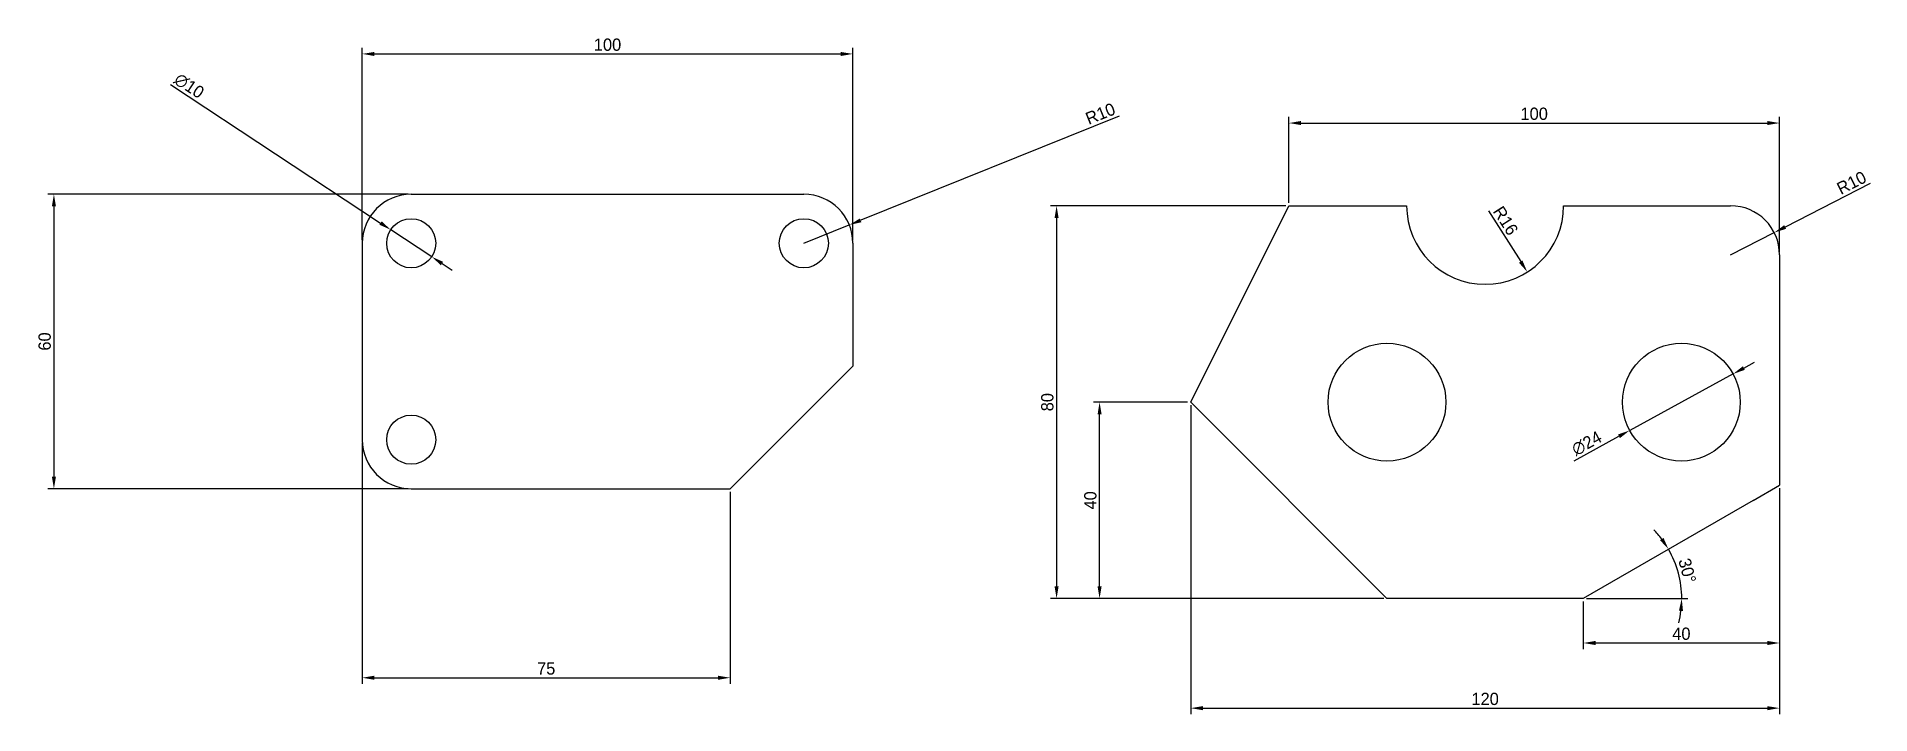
# Model space of a CAD drawing. Header units: millimetres. Extents: x 194 to 1143, y 18 to 278.
# Drawn here: x 769.6 to 1143.3, y 18.2 to 156.2 of the extents above; entities that cross this region are included whole.
import ezdxf

# ---------------------------------------------------------------- set-up
doc = ezdxf.new("R2010")
doc.units = ezdxf.units.MM
doc.dimstyles.new('ISO-25', dxfattribs={"dimtxt": 2.5, "dimasz": 2.5, "dimexe": 1.25, "dimexo": 0.625, "dimtad": 1, "dimtxsty": 'Standard', "dimcen": 2.5, "dimadec": 0, "dimazin": 0, "dimtfac": 1, "dimtmove": 0, "dimatfit": 3, "dimfxl": 1, "dimarcsym": 0})

msp = doc.modelspace()

# ---------------------------------------------------------------- blocks, each defined once
blk = doc.blocks.new('*D33')
at = {"color": 0, "lineweight": -2, "transparency": 16777216}
for p, q in [((835.91, 114.79), (835.91, 153.98)), ((935.91, 114.79), (935.91, 153.98)), ((838.41, 152.73), (933.41, 152.73))]:
    blk.add_line(p, q, dxfattribs=at)
at = {"color": 0, "transparency": 16777216}
for points in [[(838.41, 153.14), (838.41, 152.31), (835.91, 152.73)], [(933.41, 153.14), (933.41, 152.31), (935.91, 152.73)]]:
    blk.add_solid(points, dxfattribs=at)
at = {"layer": 'Defpoints', "color": 0, "transparency": 16777216}
for p in [(935.91, 152.73), (835.91, 114.16), (935.91, 114.16)]:
    blk.add_point(p, dxfattribs=at)
at = {"color": 0, "transparency": 16777216, "insert": (885.91, 154.6), "char_height": 2.5, "attachment_point": 5}
blk.add_mtext('100', dxfattribs=at)
blk = doc.blocks.new('*D34')
at = {"color": 0, "lineweight": -2, "transparency": 16777216}
for p, q in [((845.29, 124.16), (771.84, 124.16)), ((773.09, 121.66), (773.09, 66.66)), ((845.29, 64.16), (771.84, 64.16))]:
    blk.add_line(p, q, dxfattribs=at)
at = {"color": 0, "transparency": 16777216}
for points in [[(772.67, 121.66), (773.51, 121.66), (773.09, 124.16)], [(772.67, 66.66), (773.51, 66.66), (773.09, 64.16)]]:
    blk.add_solid(points, dxfattribs=at)
at = {"layer": 'Defpoints', "color": 0, "transparency": 16777216}
for p in [(845.91, 124.16), (773.09, 64.16), (845.91, 64.16)]:
    blk.add_point(p, dxfattribs=at)
at = {"color": 0, "transparency": 16777216, "insert": (771.21, 94.16), "char_height": 2.5, "attachment_point": 5, "rotation": 90}
blk.add_mtext('60', dxfattribs=at)
blk = doc.blocks.new('*D35')
at = {"color": 0, "lineweight": -2, "transparency": 16777216}
for p, q in [((835.91, 73.54), (835.91, 24.42)), ((910.91, 63.54), (910.91, 24.42)), ((838.41, 25.67), (908.41, 25.67))]:
    blk.add_line(p, q, dxfattribs=at)
at = {"color": 0, "transparency": 16777216}
for points in [[(838.41, 26.09), (838.41, 25.25), (835.91, 25.67)], [(908.41, 26.09), (908.41, 25.25), (910.91, 25.67)]]:
    blk.add_solid(points, dxfattribs=at)
at = {"layer": 'Defpoints', "color": 0, "transparency": 16777216}
for p in [(835.91, 74.16), (910.91, 64.16), (910.91, 25.67)]:
    blk.add_point(p, dxfattribs=at)
at = {"color": 0, "transparency": 16777216, "insert": (873.41, 27.55), "char_height": 2.5, "attachment_point": 5}
blk.add_mtext('75', dxfattribs=at)
blk = doc.blocks.new('*D36')
at = {"color": 0, "lineweight": -2, "transparency": 16777216}
for p, q in [((796.83, 146.48), (839.65, 118.29)), ((850.09, 111.41), (841.74, 116.91)), ((852.18, 110.04), (854.27, 108.66))]:
    blk.add_line(p, q, dxfattribs=at)
at = {"color": 0, "transparency": 16777216}
for points in [[(839.88, 118.63), (839.42, 117.94), (841.74, 116.91)], [(852.41, 110.39), (851.95, 109.69), (850.09, 111.41)]]:
    blk.add_solid(points, dxfattribs=at)
at = {"layer": 'Defpoints', "color": 0, "transparency": 16777216}
for p in [(841.74, 116.91), (850.09, 111.41)]:
    blk.add_point(p, dxfattribs=at)
at = {"color": 0, "transparency": 16777216, "insert": (800.64, 146.21), "char_height": 2.5, "attachment_point": 5, "rotation": 326.6438}
blk.add_mtext('∅10', dxfattribs=at)
blk = doc.blocks.new('*D37')
at = {"color": 0, "lineweight": -2, "transparency": 16777216}
for p, q in [((990.15, 140.05), (937.51, 118.84)), ((925.91, 114.16), (935.19, 117.9))]:
    blk.add_line(p, q, dxfattribs=at)
at = {"color": 0, "transparency": 16777216}
blk.add_solid([(937.35, 119.22), (937.66, 118.45), (935.19, 117.9)], dxfattribs=at)
at = {"layer": 'Defpoints', "color": 0, "transparency": 16777216}
for p in [(935.19, 117.9), (925.91, 114.16)]:
    blk.add_point(p, dxfattribs=at)
at = {"color": 0, "transparency": 16777216, "insert": (986.35, 140.55), "char_height": 2.5, "attachment_point": 5, "rotation": 21.9545}
blk.add_mtext('R10', dxfattribs=at)
blk = doc.blocks.new('*D38')
at = {"color": 0, "lineweight": -2, "transparency": 16777216}
for p, q in [((1024.76, 122.43), (1024.76, 139.9)), ((1027.26, 138.65), (1122.26, 138.65)), ((1124.76, 112.43), (1124.76, 139.9))]:
    blk.add_line(p, q, dxfattribs=at)
at = {"color": 0, "transparency": 16777216}
for points in [[(1027.26, 139.07), (1027.26, 138.24), (1024.76, 138.65)], [(1122.26, 139.07), (1122.26, 138.24), (1124.76, 138.65)]]:
    blk.add_solid(points, dxfattribs=at)
at = {"layer": 'Defpoints', "color": 0, "transparency": 16777216}
for p in [(1124.76, 138.65), (1024.76, 121.8), (1124.76, 111.8)]:
    blk.add_point(p, dxfattribs=at)
at = {"color": 0, "transparency": 16777216, "insert": (1074.76, 140.53), "char_height": 2.5, "attachment_point": 5}
blk.add_mtext('100', dxfattribs=at)
blk = doc.blocks.new('*D39')
at = {"color": 0, "lineweight": -2, "transparency": 16777216}
for p, q in [((1143.26, 126.33), (1125.9, 117.48)), ((1114.76, 111.8), (1123.67, 116.34))]:
    blk.add_line(p, q, dxfattribs=at)
at = {"color": 0, "transparency": 16777216}
blk.add_solid([(1125.71, 117.85), (1126.09, 117.11), (1123.67, 116.34)], dxfattribs=at)
at = {"layer": 'Defpoints', "color": 0, "transparency": 16777216}
for p in [(1123.67, 116.34), (1114.76, 111.8)]:
    blk.add_point(p, dxfattribs=at)
at = {"color": 0, "transparency": 16777216, "insert": (1139.44, 126.48), "char_height": 2.5, "attachment_point": 5, "rotation": 27.0041}
blk.add_mtext('R10', dxfattribs=at)
blk = doc.blocks.new('*D40')
at = {"color": 0, "lineweight": -2, "transparency": 16777216}
for p, q in [((1117.49, 88.75), (1119.69, 89.95)), ((1115.3, 87.55), (1094.23, 76.05)), ((1082.89, 69.87), (1092.04, 74.86))]:
    blk.add_line(p, q, dxfattribs=at)
at = {"color": 0, "transparency": 16777216}
for points in [[(1117.29, 89.12), (1117.69, 88.39), (1115.3, 87.55)], [(1091.84, 75.22), (1092.24, 74.49), (1094.23, 76.05)]]:
    blk.add_solid(points, dxfattribs=at)
at = {"layer": 'Defpoints', "color": 0, "transparency": 16777216}
for p in [(1115.3, 87.55), (1094.23, 76.05)]:
    blk.add_point(p, dxfattribs=at)
at = {"color": 0, "transparency": 16777216, "insert": (1085.47, 73.41), "char_height": 2.5, "attachment_point": 5, "rotation": 28.6286}
blk.add_mtext('∅24', dxfattribs=at)
blk = doc.blocks.new('*D41')
at = {"color": 0, "lineweight": -2, "transparency": 16777216}
for p, q in [((1004.76, 81.18), (1004.76, 18.23)), ((1124.76, 64.27), (1124.76, 18.23)), ((1007.26, 19.48), (1122.26, 19.48))]:
    blk.add_line(p, q, dxfattribs=at)
at = {"color": 0, "transparency": 16777216}
for points in [[(1007.26, 19.89), (1007.26, 19.06), (1004.76, 19.48)], [(1122.26, 19.89), (1122.26, 19.06), (1124.76, 19.48)]]:
    blk.add_solid(points, dxfattribs=at)
at = {"layer": 'Defpoints', "color": 0, "transparency": 16777216}
for p in [(1004.76, 81.8), (1124.76, 64.9), (1124.76, 19.48)]:
    blk.add_point(p, dxfattribs=at)
at = {"color": 0, "transparency": 16777216, "insert": (1064.76, 21.35), "char_height": 2.5, "attachment_point": 5}
blk.add_mtext('120', dxfattribs=at)
blk = doc.blocks.new('*D42')
at = {"color": 0, "lineweight": -2, "transparency": 16777216}
for p, q in [((1124.76, 64.27), (1124.76, 31.5)), ((1084.76, 41.18), (1084.76, 31.5)), ((1087.26, 32.75), (1122.26, 32.75))]:
    blk.add_line(p, q, dxfattribs=at)
at = {"color": 0, "transparency": 16777216}
for points in [[(1087.26, 33.17), (1087.26, 32.33), (1084.76, 32.75)], [(1122.26, 33.17), (1122.26, 32.33), (1124.76, 32.75)]]:
    blk.add_solid(points, dxfattribs=at)
at = {"layer": 'Defpoints', "color": 0, "transparency": 16777216}
for p in [(1124.76, 64.9), (1084.76, 41.8), (1124.76, 32.75)]:
    blk.add_point(p, dxfattribs=at)
at = {"color": 0, "transparency": 16777216, "insert": (1104.76, 34.62), "char_height": 2.5, "attachment_point": 5}
blk.add_mtext('40', dxfattribs=at)
blk = doc.blocks.new('*D43')
at = {"color": 0, "lineweight": -2, "transparency": 16777216}
for p, q in [((1004.14, 81.8), (984.94, 81.8)), ((986.19, 44.3), (986.19, 79.3)), ((1044.14, 41.8), (984.94, 41.8))]:
    blk.add_line(p, q, dxfattribs=at)
at = {"color": 0, "transparency": 16777216}
for points in [[(985.78, 79.3), (986.61, 79.3), (986.19, 81.8)], [(985.78, 44.3), (986.61, 44.3), (986.19, 41.8)]]:
    blk.add_solid(points, dxfattribs=at)
at = {"layer": 'Defpoints', "color": 0, "transparency": 16777216}
for p in [(986.19, 81.8), (1004.76, 81.8), (1044.76, 41.8)]:
    blk.add_point(p, dxfattribs=at)
at = {"color": 0, "transparency": 16777216, "insert": (984.32, 61.8), "char_height": 2.5, "attachment_point": 5, "rotation": 90}
blk.add_mtext('40', dxfattribs=at)
blk = doc.blocks.new('*D44')
at = {"color": 0, "lineweight": -2, "transparency": 16777216}
for p, q in [((1024.14, 121.8), (976.18, 121.8)), ((977.43, 119.3), (977.43, 44.3)), ((1044.14, 41.8), (976.18, 41.8))]:
    blk.add_line(p, q, dxfattribs=at)
at = {"color": 0, "transparency": 16777216}
for points in [[(977.01, 119.3), (977.84, 119.3), (977.43, 121.8)], [(977.01, 44.3), (977.84, 44.3), (977.43, 41.8)]]:
    blk.add_solid(points, dxfattribs=at)
at = {"layer": 'Defpoints', "color": 0, "transparency": 16777216}
for p in [(1024.76, 121.8), (977.43, 41.8), (1044.76, 41.8)]:
    blk.add_point(p, dxfattribs=at)
at = {"color": 0, "transparency": 16777216, "insert": (975.55, 81.8), "char_height": 2.5, "attachment_point": 5, "rotation": 90}
blk.add_mtext('80', dxfattribs=at)
blk = doc.blocks.new('*D45')
at = {"color": 0, "lineweight": -2, "transparency": 16777216}
blk.add_line((1065.44, 120.74), (1072.02, 110.42), dxfattribs=at)
at = {"color": 0, "transparency": 16777216}
blk.add_solid([(1072.37, 110.64), (1071.67, 110.19), (1073.36, 108.31)], dxfattribs=at)
at = {"layer": 'Defpoints', "color": 0, "transparency": 16777216}
for p in [(1064.76, 121.8), (1073.36, 108.31)]:
    blk.add_point(p, dxfattribs=at)
at = {"color": 0, "transparency": 16777216, "insert": (1068.93, 118.76), "char_height": 2.5, "attachment_point": 5, "rotation": 302.4954}
blk.add_mtext('R16', dxfattribs=at)
blk = doc.blocks.new('*D46')
at = {"color": 0, "lineweight": -2, "transparency": 16777216}
blk.add_line((1085.39, 41.8), (1106.08, 41.8), dxfattribs=at)
for start, end in [(37.1421, 44.2842), (360, 30), (345.7158, 352.8579)]:
    blk.add_arc((1084.76, 41.8), 20.07, start, end, dxfattribs=at)
at = {"color": 0, "transparency": 16777216}
for points in [[(1101.11, 54.15), (1100.41, 53.69), (1102.14, 51.84)], [(1104.26, 39.33), (1105.09, 39.28), (1104.83, 41.8)]]:
    blk.add_solid(points, dxfattribs=at)
at = {"layer": 'Defpoints', "color": 0, "transparency": 16777216}
for p in [(1119.41, 61.8), (1104.53, 45.29), (1044.76, 41.8), (1084.76, 41.8), (1084.76, 41.8)]:
    blk.add_point(p, dxfattribs=at)
at = {"color": 0, "transparency": 16777216, "insert": (1105.96, 47.48), "char_height": 2.5, "attachment_point": 5, "rotation": 285}
blk.add_mtext('30°', dxfattribs=at)

# ---------------------------------------------------------------- dimensions: what is measured, and where the dimension line sits
for base, p1, p2, picture, middle in [((935.915, 152.726), (835.915, 114.163), (935.915, 114.163), '*D33', (885.915, 154.601)), ((1124.764, 138.652), (1024.764, 121.803), (1124.764, 111.803), '*D38', (1074.764, 140.527)), ((1124.764, 19.476), (1004.764, 81.803), (1124.764, 64.897), '*D41', (1064.764, 21.351)), ((910.915, 25.671), (835.915, 74.163), (910.915, 64.163), '*D35', (873.415, 27.546)), ((1124.764, 32.749), (1084.764, 41.803), (1124.764, 64.897), '*D42', (1104.764, 34.624))]:
    dim = msp.add_linear_dim(base=base, p1=p1, p2=p2, dimstyle='ISO-25')
    dim.commit()
    dim.dimension.update_dxf_attribs({"geometry": picture, "text_midpoint": middle})
dim = msp.add_diameter_dim_2p(p1=(850.091, 111.413), p2=(841.739, 116.912), dimstyle='ISO-25')
dim.commit()
dim.dimension.update_dxf_attribs({"geometry": '*D36', "text_midpoint": (799.61, 144.645), "dimtype": 163})
for center, mpoint, picture, middle in [((925.915, 114.163), (935.19, 117.901), '*D37', (987.054, 138.808)), ((1114.764, 111.803), (1123.674, 116.344), '*D39', (1140.294, 124.814)), ((1064.764, 121.803), (1073.36, 108.309), '*D45', (1067.344, 117.754))]:
    dim = msp.add_radius_dim(center=center, mpoint=mpoint, dimstyle='ISO-25')
    dim.commit()
    dim.dimension.update_dxf_attribs({"geometry": picture, "text_midpoint": middle, "dimtype": 164})
for base, p1, p2, picture, middle in [((773.089, 64.163), (845.915, 124.163), (845.915, 64.163), '*D34', (771.214, 94.163)), ((977.428, 41.803), (1024.764, 121.803), (1044.764, 41.803), '*D44', (975.553, 81.803)), ((986.193, 81.803), (1044.764, 41.803), (1004.764, 81.803), '*D43', (984.318, 61.803))]:
    dim = msp.add_linear_dim(base=base, p1=p1, p2=p2, angle=90, dimstyle='ISO-25')
    dim.commit()
    dim.dimension.update_dxf_attribs({"geometry": picture, "text_midpoint": middle})
dim = msp.add_diameter_dim_2p(p1=(1115.297, 87.553), p2=(1094.231, 76.054), dimstyle='ISO-25')
dim.commit()
dim.dimension.update_dxf_attribs({"geometry": '*D40', "text_midpoint": (1085.47, 73.408)})
dim = msp.add_angular_dim_2l(base=(1104.528, 45.288), line1=((1084.764, 41.803), (1044.764, 41.803)), line2=((1119.405, 61.803), (1084.764, 41.803)), dimstyle='ISO-25')
dim.commit()
dim.dimension.update_dxf_attribs({"geometry": '*D46', "text_midpoint": (1105.96, 47.483)})

# ---------------------------------------------------------------- linework, layer by layer
for p, q in [((845.915, 124.163), (925.915, 124.163)), ((1004.764, 81.803), (1024.764, 121.803)), ((1024.764, 121.803), (1048.764, 121.803)), ((1080.764, 121.803), (1114.764, 121.803)), ((835.915, 114.163), (835.915, 74.163)), ((935.915, 114.163), (935.915, 89.163)), ((1124.764, 111.803), (1124.764, 64.897)), ((910.915, 64.163), (935.915, 89.163)), ((1044.764, 41.803), (1004.764, 81.803)), ((845.915, 64.163), (910.915, 64.163)), ((1119.405, 61.803), (1124.764, 64.897)), ((1119.405, 61.803), (1084.764, 41.803)), ((1084.764, 41.803), (1044.764, 41.803)), ((1084.764, 41.803), (1044.764, 41.803))]:
    msp.add_line(p, q)
for centre, radius in [((845.915, 114.163), 5), ((925.915, 114.163), 5), ((1044.764, 81.803), 12), ((1104.764, 81.803), 12), ((845.915, 74.163), 5)]:
    msp.add_circle(centre, radius)
for centre, radius, start, end in [((845.915, 114.163), 10, 90, 180), ((925.915, 114.163), 10, 0, 90), ((1064.764, 121.803), 16, 180, 0), ((1114.764, 111.803), 10, 0, 90), ((845.915, 74.163), 10, 180, 270)]:
    msp.add_arc(centre, radius, start, end)

msp.set_redraw_order([(e.dxf.handle, doc.entitydb.next_handle()) for e in msp.query("TEXT MTEXT ATTDEF DIMENSION ARC_DIMENSION")])  # texts and dimensions are drawn at this point

doc.saveas('drawing.dxf')
